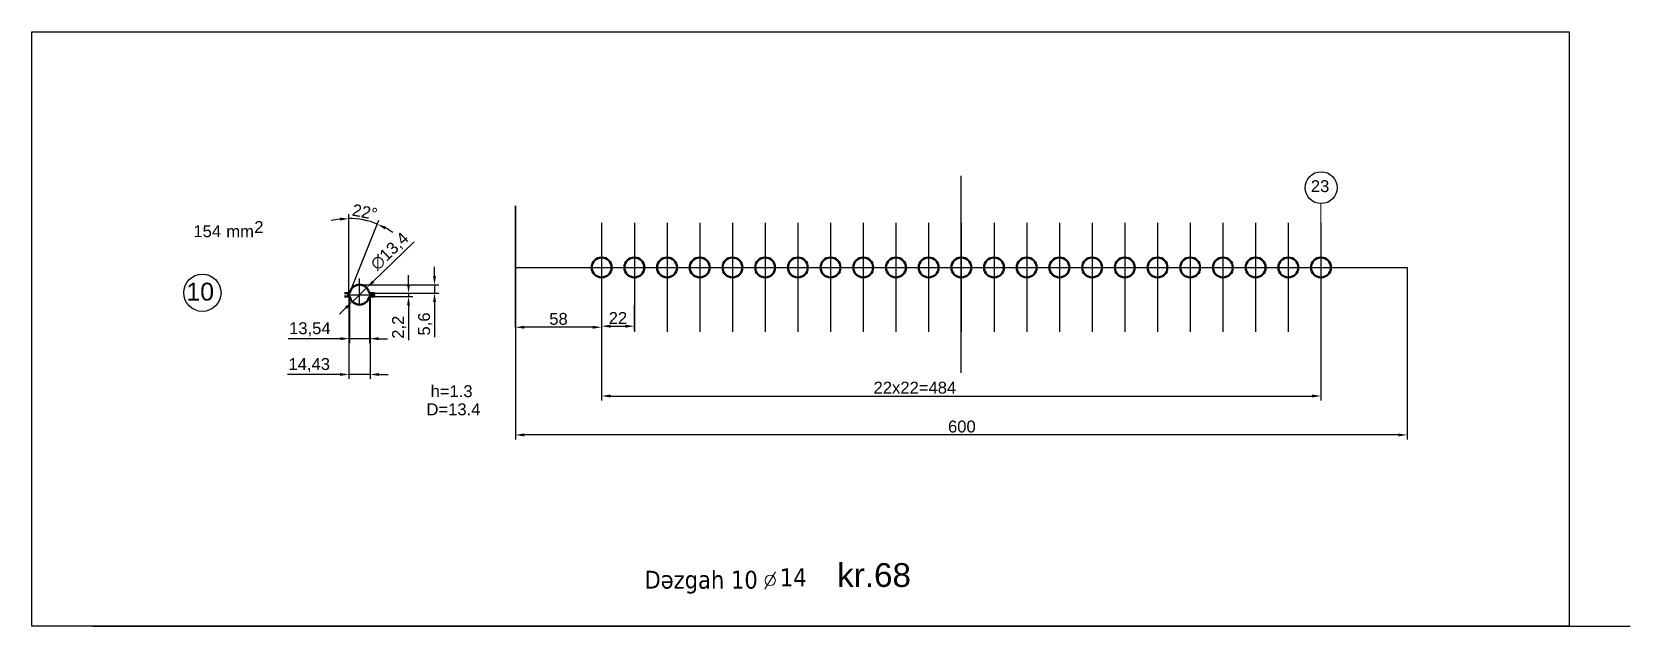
# Model space of a CAD drawing. Header units: millimetres. Extents: x 6647 to 33601, y -1887 to 8501.
# Drawn here: x 32085 to 33161, y 4501 to 4901 of the extents above; entities that cross this region are included whole.
import ezdxf

# ---------------------------------------------------------------- set-up
doc = ezdxf.new("R2010")
doc.units = ezdxf.units.MM
for name, color, linetype, lineweight in [('контурная', 7, 'Continuous', 50), ('размерные', 220, 'Continuous', 25), ('тонкая', 7, 'Continuous', 25), ('тонкий', 7, 'Continuous', 20)]:
    doc.layers.add(name, color=color, linetype=linetype, lineweight=lineweight)
doc.layers.add('осевая', color=4, linetype='Continuous')
doc.styles.add('s1v4', font='ARIAL.TTF', dxfattribs={"height": 4})
doc.styles.add('s2v4', font='ARIAL.TTF', dxfattribs={"height": 8})
doc.styles.add('s4v4', font='ARIAL.TTF', dxfattribs={"height": 16})
doc.styles.get("Standard").update_dxf_attribs({"font": 'ARIAL.TTF'})
doc.dimstyles.new('s2v4', dxfattribs={"dimtxt": 8, "dimasz": 6, "dimexe": 3, "dimexo": 0, "dimgap": 1.5, "dimtad": 1, "dimtxsty": 'Standard', "dimcen": 2.5, "dimadec": 0, "dimazin": 0, "dimtfac": 1, "dimtmove": 0, "dimatfit": 3, "dimfxl": 1, "dimarcsym": 0})

msp = doc.modelspace()

# ---------------------------------------------------------------- texts
at = {"insert": (32952.1329, 4797.2275), "char_height": 8, "attachment_point": 5}
msp.add_mtext('23', dxfattribs=at)
at = {"layer": 'контурная', "style": 's2v4'}
for s, p in [('h=1.3', (32353.637, 4655.2617)), ('D=13.4', (32350.8499, 4643.0329))]:
    msp.add_text(s, height=8, dxfattribs=at).set_placement(p)
at = {"layer": 'размерные', "style": 's4v4'}
msp.add_text('kr.68', height=16, dxfattribs=at).set_placement((32627.1824, 4527.4688))
at = {"layer": 'тонкая', "style": 's1v4'}
for s, p in [('154', (32194.0304, 4762.9686)), ('mm', (32216.1876, 4762.8679)), ('2', (32235.0223, 4765.7793))]:
    msp.add_text(s, height=8, dxfattribs=at).set_placement(p)
at = {"layer": 'тонкий', "style": 's1v4'}
msp.add_text('10', height=12, dxfattribs=at).set_placement((32189.2979, 4720.2912))
at = {"layer": 'тонкий', "insert": (32497.5876, 4538.3325), "char_height": 12, "attachment_point": 1, "style": 's1v4'}
msp.add_mtext('{\\fTahoma|b0|i0|c238|p32;Dəzgah \\fTahoma|b0|i0|c0|p32;10}', dxfattribs=at)
at = {"layer": 'тонкий', "insert": (32588.6326, 4539.9173), "char_height": 12, "width": 33.292, "attachment_point": 1, "style": 's1v4'}
msp.add_mtext('{\\fTahoma|b0|i0|c162|p32;1\\fTahoma|b0|i0|c0|p32;4\\fTxt|b0|i0|c238|p2; }', dxfattribs=at)

# ---------------------------------------------------------------- blocks, each defined once
blk = doc.blocks.new('*D228')
at = {"layer": 'Defpoints', "color": 0, "transparency": 16777216}
for p in [(32410.7, 4784), (33010.7, 4742.5), (32410.7, 4629.8)]:
    blk.add_point(p, dxfattribs=at)
at = {"layer": 'тонкая', "color": 0, "lineweight": -2, "transparency": 16777216}
for p, q in [((32410.7, 4784), (32410.7, 4626.8)), ((33010.7, 4742.5), (33010.7, 4626.8)), ((33004.7, 4629.8), (32416.7, 4629.8))]:
    blk.add_line(p, q, dxfattribs=at)
at = {"layer": 'тонкая', "color": 0, "transparency": 16777216}
for points in [[(32416.7, 4630.8), (32416.7, 4628.8), (32410.7, 4629.8)], [(33004.7, 4630.8), (33004.7, 4628.8), (33010.7, 4629.8)]]:
    blk.add_solid(points, dxfattribs=at)
at = {"layer": 'тонкая', "color": 0, "transparency": 16777216, "insert": (32711.1, 4635.4), "char_height": 8, "attachment_point": 5}
blk.add_mtext('600', dxfattribs=at)
blk = doc.blocks.new('*D128')
at = {"layer": 'Defpoints', "color": 0, "transparency": 16777216}
for p in [(32305.8, 4730.9), (32316, 4725.3), (32356.3, 4725.3)]:
    blk.add_point(p, dxfattribs=at)
at = {"layer": 'тонкий', "color": 0, "lineweight": -2, "transparency": 16777216}
for p, q in [((32356.3, 4736.9), (32356.3, 4742.9)), ((32305.8, 4730.9), (32359.3, 4730.9)), ((32316, 4725.3), (32359.3, 4725.3)), ((32356.3, 4730.9), (32356.3, 4725.3)), ((32356.3, 4719.3), (32356.3, 4695.7))]:
    blk.add_line(p, q, dxfattribs=at)
at = {"layer": 'тонкий', "color": 0, "transparency": 16777216}
for points in [[(32355.3, 4736.9), (32357.3, 4736.9), (32356.3, 4730.9)], [(32355.3, 4719.3), (32357.3, 4719.3), (32356.3, 4725.3)]]:
    blk.add_solid(points, dxfattribs=at)
at = {"layer": 'тонкий', "color": 0, "transparency": 16777216, "insert": (32350, 4704.5), "char_height": 8, "attachment_point": 5, "rotation": 90}
blk.add_mtext('5,6', dxfattribs=at)
blk = doc.blocks.new('*D229')
at = {"layer": 'Defpoints', "color": 0, "transparency": 16777216}
for p in [(32316, 4725.3), (32316, 4723.1), (32338.8, 4723.1)]:
    blk.add_point(p, dxfattribs=at)
at = {"layer": 'тонкий', "color": 0, "lineweight": -2, "transparency": 16777216}
for p, q in [((32338.8, 4731.3), (32338.8, 4737.3)), ((32316, 4725.3), (32341.8, 4725.3)), ((32316, 4723.1), (32341.8, 4723.1)), ((32338.8, 4725.3), (32338.8, 4723.1)), ((32338.8, 4717.1), (32338.8, 4693.5))]:
    blk.add_line(p, q, dxfattribs=at)
at = {"layer": 'тонкий', "color": 0, "transparency": 16777216}
for points in [[(32337.8, 4731.3), (32339.8, 4731.3), (32338.8, 4725.3)], [(32337.8, 4717.1), (32339.8, 4717.1), (32338.8, 4723.1)]]:
    blk.add_solid(points, dxfattribs=at)
at = {"layer": 'тонкий', "color": 0, "transparency": 16777216, "insert": (32332.5, 4702.3), "char_height": 8, "attachment_point": 5, "rotation": 90}
blk.add_mtext('2,2', dxfattribs=at)
blk = doc.blocks.new('*D230')
at = {"layer": 'Defpoints', "color": 0, "transparency": 16777216}
for p in [(32299, 4723.1), (32312.6, 4723.1), (32299, 4694.6)]:
    blk.add_point(p, dxfattribs=at)
at = {"layer": 'тонкий', "color": 0, "lineweight": -2, "transparency": 16777216}
for p, q in [((32299, 4723.1), (32299, 4691.6)), ((32312.6, 4723.1), (32312.6, 4691.6)), ((32293, 4694.6), (32257.8, 4694.6)), ((32312.6, 4694.6), (32299, 4694.6)), ((32318.6, 4694.6), (32324.6, 4694.6))]:
    blk.add_line(p, q, dxfattribs=at)
at = {"layer": 'тонкий', "color": 0, "transparency": 16777216}
for points in [[(32293, 4695.6), (32293, 4693.6), (32299, 4694.6)], [(32318.6, 4695.6), (32318.6, 4693.6), (32312.6, 4694.6)]]:
    blk.add_solid(points, dxfattribs=at)
at = {"layer": 'тонкий', "color": 0, "transparency": 16777216, "insert": (32272.4, 4700.9), "char_height": 8, "attachment_point": 5}
blk.add_mtext('13,54', dxfattribs=at)
blk = doc.blocks.new('*D231')
at = {"layer": 'Defpoints', "color": 0, "transparency": 16777216}
for p in [(32298.6, 4724.2), (32313, 4724.2), (32298.6, 4670.5)]:
    blk.add_point(p, dxfattribs=at)
at = {"layer": 'тонкий', "color": 0, "lineweight": -2, "transparency": 16777216}
for p, q in [((32298.6, 4724.2), (32298.6, 4667.5)), ((32313, 4724.2), (32313, 4667.5)), ((32292.6, 4670.5), (32257.4, 4670.5)), ((32313, 4670.5), (32298.6, 4670.5)), ((32319, 4670.5), (32325, 4670.5))]:
    blk.add_line(p, q, dxfattribs=at)
at = {"layer": 'тонкий', "color": 0, "transparency": 16777216}
for points in [[(32292.6, 4671.5), (32292.6, 4669.5), (32298.6, 4670.5)], [(32319, 4671.5), (32319, 4669.5), (32313, 4670.5)]]:
    blk.add_solid(points, dxfattribs=at)
at = {"layer": 'тонкий', "color": 0, "transparency": 16777216, "insert": (32272, 4676.8), "char_height": 8, "attachment_point": 5}
blk.add_mtext('14,43', dxfattribs=at)
blk = doc.blocks.new('*D232')
at = {"layer": 'Defpoints', "color": 0, "transparency": 16777216}
for p in [(32310.6, 4728.8), (32301, 4719.5)]:
    blk.add_point(p, dxfattribs=at)
at = {"layer": 'тонкий', "color": 0, "lineweight": -2, "transparency": 16777216}
for p, q in [((32342.6, 4759.7), (32314.9, 4733)), ((32301, 4719.5), (32310.6, 4728.8)), ((32296.7, 4715.4), (32292.4, 4711.2))]:
    blk.add_line(p, q, dxfattribs=at)
at = {"layer": 'тонкий', "color": 0, "transparency": 16777216}
for points in [[(32314.3, 4733.7), (32315.6, 4732.3), (32310.6, 4728.8)], [(32296, 4716.1), (32297.4, 4714.6), (32301, 4719.5)]]:
    blk.add_solid(points, dxfattribs=at)
at = {"layer": 'тонкий', "color": 0, "transparency": 16777216, "insert": (32326.4, 4753.1), "char_height": 8, "attachment_point": 5, "rotation": 44.0456}
blk.add_mtext('∅13,4', dxfattribs=at)
blk = doc.blocks.new('*D233')
at = {"layer": 'Defpoints', "color": 0, "transparency": 16777216}
for p in [(32311.6, 4773.8), (32298.6, 4728), (32298.6, 4724.2), (32298.6, 4724.2), (32299, 4725.1)]:
    blk.add_point(p, dxfattribs=at)
at = {"layer": 'тонкий', "color": 0, "lineweight": -2, "transparency": 16777216}
for p, q in [((32298.6, 4728), (32298.6, 4778.4)), ((32299, 4725.1), (32318.9, 4774.5))]:
    blk.add_line(p, q, dxfattribs=at)
for start, end in [(96.711, 103.4219), (68, 90), (54.5781, 61.289)]:
    blk.add_arc((32298.6, 4724.2), 51.3, start, end, dxfattribs=at)
at = {"layer": 'тонкий', "color": 0, "transparency": 16777216}
for points in [[(32292.6, 4776.1), (32292.7, 4774.1), (32298.6, 4775.4)], [(32322.8, 4768.2), (32323.7, 4770), (32317.8, 4771.7)]]:
    blk.add_solid(points, dxfattribs=at)
at = {"layer": 'тонкий', "color": 0, "transparency": 16777216, "insert": (32309.4, 4779.9), "char_height": 8, "attachment_point": 5, "rotation": 349}
blk.add_mtext('22°', dxfattribs=at)
blk = doc.blocks.new('*D234')
at = {"layer": 'Defpoints', "color": 0, "transparency": 16777216}
for p in [(32410.7, 4712.7), (32468.7, 4712.7), (32410.7, 4702.3)]:
    blk.add_point(p, dxfattribs=at)
at = {"layer": 'тонкая', "color": 0, "lineweight": -2, "transparency": 16777216}
for p, q in [((32410.7, 4712.7), (32410.7, 4699.3)), ((32468.7, 4712.7), (32468.7, 4699.3)), ((32462.7, 4702.3), (32416.7, 4702.3))]:
    blk.add_line(p, q, dxfattribs=at)
at = {"layer": 'тонкая', "color": 0, "transparency": 16777216}
for points in [[(32416.7, 4703.3), (32416.7, 4701.3), (32410.7, 4702.3)], [(32462.7, 4703.3), (32462.7, 4701.3), (32468.7, 4702.3)]]:
    blk.add_solid(points, dxfattribs=at)
at = {"layer": 'тонкая', "color": 0, "transparency": 16777216, "insert": (32439.7, 4707.9), "char_height": 8, "attachment_point": 5}
blk.add_mtext('58', dxfattribs=at)
blk = doc.blocks.new('*D235')
at = {"layer": 'Defpoints', "color": 0, "transparency": 16777216}
for p in [(32468.7, 4699.3), (32952.7, 4699.1), (32952.7, 4656)]:
    blk.add_point(p, dxfattribs=at)
at = {"layer": 'тонкая', "color": 0, "lineweight": -2, "transparency": 16777216}
for p, q in [((32468.7, 4699.3), (32468.7, 4653)), ((32952.7, 4699.1), (32952.7, 4653)), ((32474.7, 4656), (32946.7, 4656))]:
    blk.add_line(p, q, dxfattribs=at)
at = {"layer": 'тонкая', "color": 0, "transparency": 16777216}
for points in [[(32474.7, 4657), (32474.7, 4655), (32468.7, 4656)], [(32946.7, 4657), (32946.7, 4655), (32952.7, 4656)]]:
    blk.add_solid(points, dxfattribs=at)
at = {"layer": 'тонкая', "color": 0, "transparency": 16777216, "insert": (32679.5, 4661.6), "char_height": 8, "attachment_point": 5}
blk.add_mtext('22x22=484', dxfattribs=at)
blk = doc.blocks.new('*D236')
at = {"layer": 'Defpoints', "color": 0, "transparency": 16777216}
for p in [(32468.7, 4717.1), (32490.7, 4717.1), (32490.7, 4703)]:
    blk.add_point(p, dxfattribs=at)
at = {"layer": 'тонкая', "color": 0, "lineweight": -2, "transparency": 16777216}
for p, q in [((32468.7, 4717.1), (32468.7, 4700)), ((32490.7, 4717.1), (32490.7, 4700)), ((32474.7, 4703), (32484.7, 4703))]:
    blk.add_line(p, q, dxfattribs=at)
at = {"layer": 'тонкая', "color": 0, "transparency": 16777216}
for points in [[(32474.7, 4704), (32474.7, 4702), (32468.7, 4703)], [(32484.7, 4704), (32484.7, 4702), (32490.7, 4703)]]:
    blk.add_solid(points, dxfattribs=at)
at = {"layer": 'тонкая', "color": 0, "transparency": 16777216, "insert": (32479.7, 4708.5), "char_height": 8, "attachment_point": 5}
blk.add_mtext('22', dxfattribs=at)

# ---------------------------------------------------------------- dimensions: what is measured, and where the dimension line sits
at = {"layer": 'тонкая'}
dim = msp.add_linear_dim(base=(32410.7468, 4629.8138), p1=(33010.7468, 4742.5363), p2=(32410.7468, 4783.9501), dimstyle='s2v4', dxfattribs=at)
dim.commit()
dim.dimension.update_dxf_attribs({"geometry": '*D228', "text_midpoint": (32711.0699, 4629.8138), "dimtype": 160})
for base, p1, p2, picture, middle in [((32410.7468, 4702.3151), (32468.7468, 4712.6811), (32410.7468, 4712.6811), '*D234', (32439.7468, 4707.8997)), ((32490.7468, 4702.986), (32468.7468, 4717.1229), (32490.7468, 4717.1229), '*D236', (32479.7468, 4708.5024))]:
    dim = msp.add_linear_dim(base=base, p1=p1, p2=p2, dimstyle='s2v4', dxfattribs=at)
    dim.commit()
    dim.dimension.update_dxf_attribs({"geometry": picture, "text_midpoint": middle})
dim = msp.add_linear_dim(base=(32952.7468, 4656.0356), p1=(32468.7468, 4699.3151), p2=(32952.7468, 4699.1473), text='22x22=484', dimstyle='s2v4', dxfattribs=at)
dim.commit()
dim.dimension.update_dxf_attribs({"geometry": '*D235', "text_midpoint": (32679.4521, 4656.0356), "dimtype": 160})
at = {"layer": 'тонкий'}
dim = msp.add_angular_dim_2l(base=(32311.5828, 4773.7652), line1=((32298.6052, 4724.1802), (32298.6052, 4727.9616)), line2=((32298.6052, 4724.1802), (32298.9814, 4725.1112)), dimstyle='s2v4', dxfattribs=at)
dim.commit()
dim.dimension.update_dxf_attribs({"geometry": '*D233', "text_midpoint": (32309.4377, 4779.9086)})
dim = msp.add_diameter_dim_2p(p1=(32301.0051, 4719.5221), p2=(32310.6368, 4728.8382), dimstyle='s2v4', dxfattribs=at)
dim.commit()
dim.dimension.update_dxf_attribs({"geometry": '*D232', "text_midpoint": (32326.4488, 4753.0897)})
dim = msp.add_linear_dim(base=(32356.2939, 4725.2802), p1=(32305.821, 4730.8802), p2=(32315.9623, 4725.2802), angle=90, dimstyle='s2v4', dxfattribs=at)
dim.commit()
dim.dimension.update_dxf_attribs({"geometry": '*D128', "text_midpoint": (32356.2939, 4704.5005), "dimtype": 160})
dim = msp.add_linear_dim(base=(32338.7743, 4723.0802), p1=(32315.9623, 4725.2802), p2=(32315.9623, 4723.0802), angle=90, dimstyle='s2v4', dxfattribs=at)
dim.commit()
dim.dimension.update_dxf_attribs({"geometry": '*D229', "text_midpoint": (32332.4667, 4702.2705)})
for base, p1, p2, picture, middle in [((32298.6052, 4670.5001), (32313.0367, 4724.1802), (32298.6052, 4724.1802), '*D231', (32271.9838, 4676.8077)), ((32299.0497, 4694.6198), (32312.5923, 4723.0802), (32299.0497, 4723.0802), '*D230', (32272.4446, 4700.9275))]:
    dim = msp.add_linear_dim(base=base, p1=p1, p2=p2, dimstyle='s2v4', dxfattribs=at)
    dim.commit()
    dim.dimension.update_dxf_attribs({"geometry": picture, "text_midpoint": middle})

# ---------------------------------------------------------------- linework, layer by layer
at = {"lineweight": 15}
msp.add_line((32952.6849, 4785.5204), (32952.7468, 4752.9946), dxfattribs=at)
at = {"color": 2}
msp.add_line((32126.4165, 4501.1184), (33160.6827, 4501.1184), dxfattribs=at)
msp.add_lwpolyline([(32085.429, 4501.1184), (32085.429, 4901.1184), (33119.6952, 4901.1184), (33119.6952, 4501.1184), (32085.429, 4501.1184), (32085.429, 4901.1184)], dxfattribs=at)
msp.add_circle((32952.8258, 4796.2731), 10.7536)
at = {"layer": 'контурная'}
for p, q in [((32298.9428, 4725.2802), (32295.6797, 4725.2802)), ((32299.0497, 4725.2802), (32295.6797, 4725.2802)), ((32298.9428, 4723.0802), (32295.6797, 4723.0802)), ((32299.0497, 4723.0802), (32295.6797, 4723.0802)), ((32299.0497, 4725.2802), (32299.4829, 4726.3526)), ((32299.0497, 4723.0802), (32299.4829, 4722.0078)), ((32312.5923, 4725.2802), (32312.159, 4726.3526)), ((32312.5923, 4723.0802), (32312.159, 4722.0078)), ((32312.5923, 4725.2802), (32315.9623, 4725.2802)), ((32312.5923, 4723.0802), (32315.9623, 4723.0802)), ((32312.6991, 4725.2802), (32315.9623, 4725.2802)), ((32312.6991, 4725.2802), (32315.9623, 4725.2802)), ((32312.6991, 4723.0802), (32315.9623, 4723.0802)), ((32312.6991, 4723.0802), (32315.9623, 4723.0802))]:
    msp.add_line(p, q, dxfattribs=at)
for centre in [(32468.7468, 4742.5363), (32490.7468, 4742.5363), (32512.7468, 4742.5363), (32534.7468, 4742.5363), (32556.7468, 4742.5363), (32578.7468, 4742.5363), (32600.7468, 4742.5363), (32622.7468, 4742.5363), (32644.7468, 4742.5363), (32666.7468, 4742.5363), (32688.7468, 4742.5363), (32710.7468, 4742.5363), (32732.7468, 4742.5363), (32754.7468, 4742.5363), (32776.7468, 4742.5363), (32798.7468, 4742.5363), (32820.7468, 4742.5363), (32842.7468, 4742.5363), (32864.7468, 4742.5363), (32886.7468, 4742.5363), (32908.7468, 4742.5363), (32930.7468, 4742.5363), (32952.7468, 4742.5363)]:
    msp.add_circle(centre, 6.7, dxfattribs=at)
for start, end in [(90, 161.0805636), (198.9194364, 270), (18.9194364, 90), (270, 341.0805636)]:
    msp.add_arc((32305.821, 4724.1802), 6.7, start, end, dxfattribs=at)
at = {"layer": 'осевая'}
for p, q in [((32710.7468, 4671.5002), (32710.7468, 4804.2983)), ((32468.7468, 4772.6517), (32468.7468, 4699.1473)), ((32490.7468, 4772.6517), (32490.7468, 4699.1473)), ((32512.7468, 4772.6517), (32512.7468, 4699.1473)), ((32534.7468, 4772.6517), (32534.7468, 4699.1473)), ((32556.7468, 4772.6517), (32556.7468, 4699.1473)), ((32578.7468, 4772.6517), (32578.7468, 4699.1473)), ((32600.7468, 4772.6517), (32600.7468, 4699.1473)), ((32622.7468, 4772.6517), (32622.7468, 4699.1473)), ((32644.7468, 4772.6517), (32644.7468, 4699.1473)), ((32666.7468, 4772.6517), (32666.7468, 4699.1473)), ((32688.7468, 4772.6517), (32688.7468, 4699.1473)), ((32710.7468, 4772.6517), (32710.7468, 4699.1473)), ((32732.7468, 4772.6517), (32732.7468, 4699.1473)), ((32754.7468, 4772.6517), (32754.7468, 4699.1473)), ((32776.7468, 4772.6517), (32776.7468, 4699.1473)), ((32798.7468, 4772.6517), (32798.7468, 4699.1473)), ((32820.7468, 4772.6517), (32820.7468, 4699.1473)), ((32842.7468, 4772.6517), (32842.7468, 4699.1473)), ((32864.7468, 4772.6517), (32864.7468, 4699.1473)), ((32886.7468, 4772.6517), (32886.7468, 4699.1473)), ((32908.7468, 4772.6517), (32908.7468, 4699.1473)), ((32930.7468, 4772.6517), (32930.7468, 4699.1473)), ((32952.7468, 4772.6517), (32952.7468, 4699.1473)), ((32305.821, 4717.4802), (32305.821, 4735.1262)), ((32297.6974, 4724.1802), (32316.4416, 4724.1802))]:
    msp.add_line(p, q, dxfattribs=at)
at = {"layer": 'тонкая'}
for p, q in [((32410.7468, 4702.3151), (32410.7468, 4783.9501)), ((32410.7468, 4742.5363), (33010.7468, 4742.5363)), ((32298.6052, 4724.1802), (32298.6052, 4727.9616)), ((32298.6052, 4724.1802), (32298.9814, 4725.1112)), ((32298.6052, 4724.1802), (32298.9814, 4723.2492)), ((32313.0367, 4724.1802), (32312.6606, 4725.1112)), ((32313.0367, 4724.1802), (32312.6606, 4723.2492))]:
    msp.add_line(p, q, dxfattribs=at)
msp.add_circle((32200.0946, 4725.5004), 12.5323, dxfattribs=at)
at = {"layer": 'тонкий'}
msp.add_line((32578.4428, 4525.846), (32585.7246, 4537.6132), dxfattribs=at)
msp.add_circle((32582.1661, 4531.8628), 3.4722, dxfattribs=at)

msp.set_redraw_order([(e.dxf.handle, doc.entitydb.next_handle()) for e in msp.query("TEXT MTEXT ATTDEF DIMENSION ARC_DIMENSION")])  # texts and dimensions are drawn at this point

doc.saveas('drawing.dxf')
